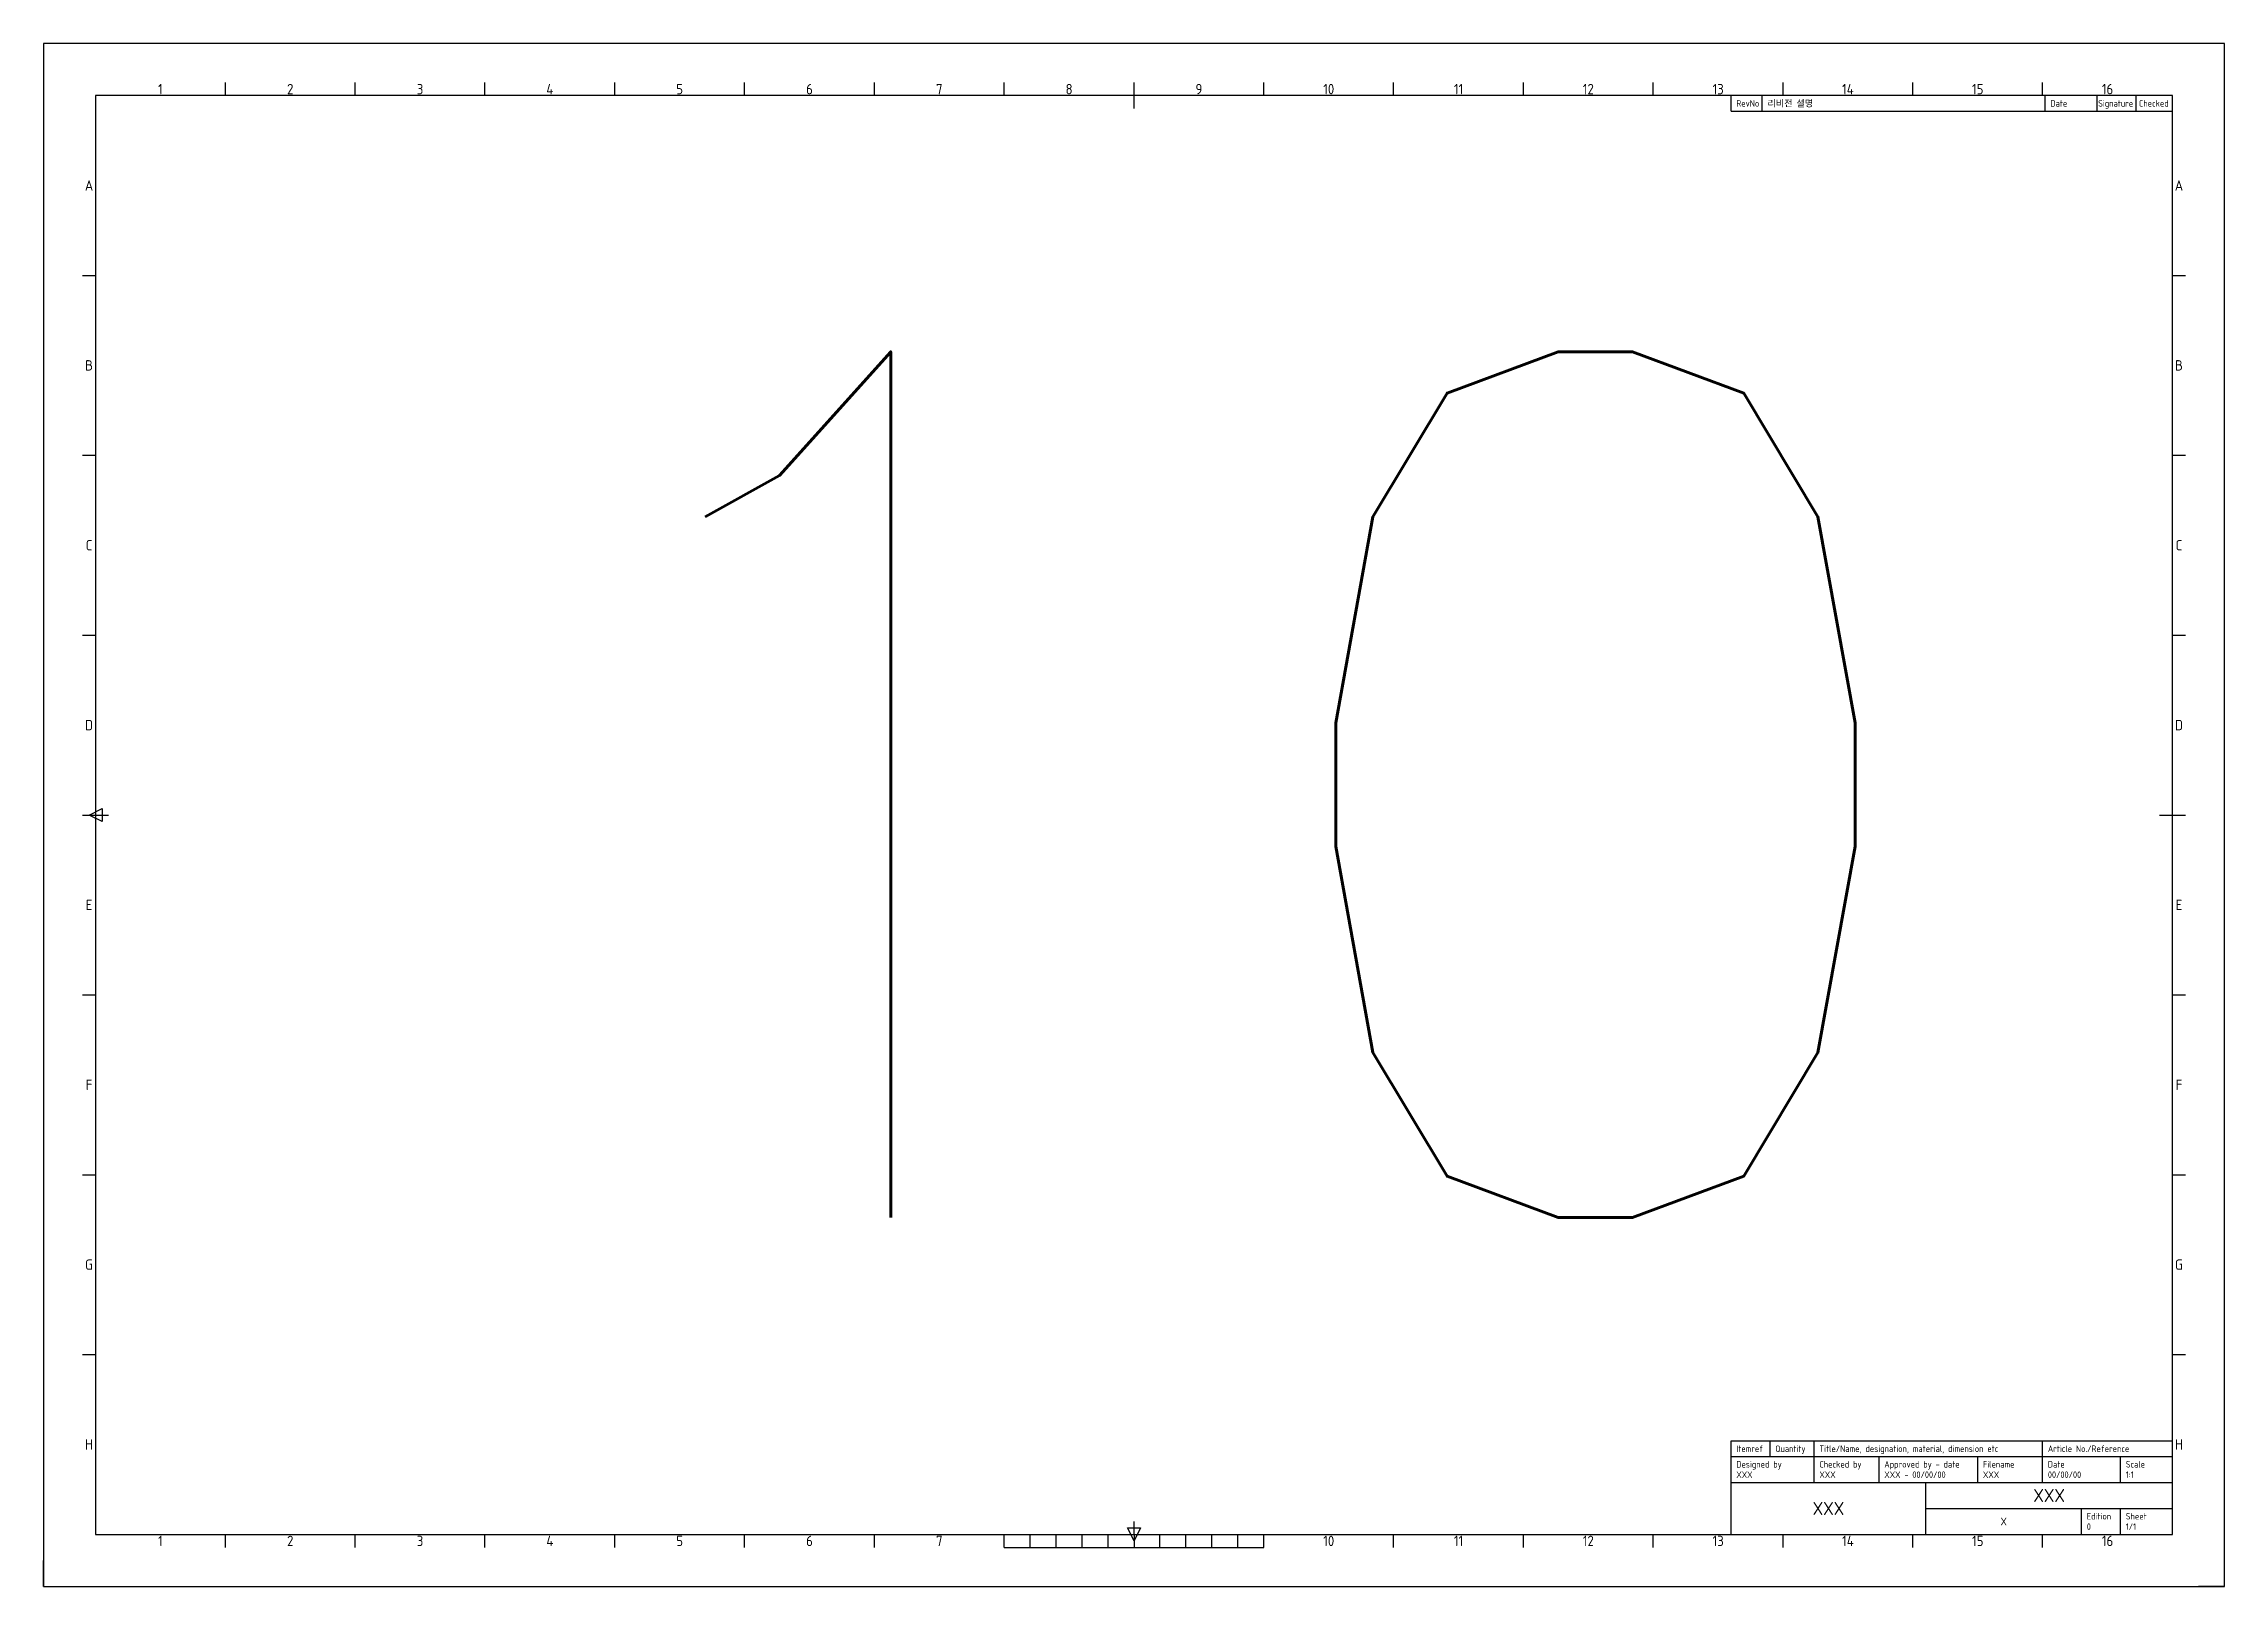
# Model space of a CAD drawing. Header units: millimetres. Extents: x 0 to 253659, y 0 to 59400.
# Drawn here: x 203709 to 228909, y 34988 to 52808 of the extents above; entities that cross this region are included whole.
import ezdxf
from ezdxf.enums import TextEntityAlignment as Align

# ---------------------------------------------------------------- set-up
doc = ezdxf.new("R2010")
doc.units = ezdxf.units.MM
doc.header["$LTSCALE"] = 200
doc.header["$MEASUREMENT"] = 0
doc.layers.get('0').update_dxf_attribs({"linetype": 'CONTINUOUS'})
doc.layers.add('A-벽', color=7, linetype='CONTINUOUS')
doc.layers.add('제목 블록', color=7, linetype='CONTINUOUS')
doc.styles.add('ISO Proportional', font='isocp.shx')
doc.styles.get("Standard").update_dxf_attribs({"font": ''})
doc.styles.get('Standard').set_extended_font_data('Gulim')

msp = doc.modelspace()

# ---------------------------------------------------------------- texts
at = {"layer": 'A-벽', "insert": (208783.179, 49248.442), "char_height": 10000, "attachment_point": 1}
msp.add_mtext_dynamic_manual_height_columns('{\\Fromans.shx|c181;10}', width=367.11901, gutter_width=12.5, heights=[0], dxfattribs=at)

# ---------------------------------------------------------------- blocks, each defined once
blk = doc.blocks.new('ISO A1 제목 블록')
at = {"color": 5}
blk.add_lwpolyline([(0, 0), (840, 0), (840, 594), (0, 594)], close=True, dxfattribs=at)
at = {"layer": '제목 블록'}
for p, q in [((10, 594), (0, 594)), ((0, 594), (0, 584)), ((840, 594), (830, 594)), ((840, 584), (840, 594)), ((820, 574), (20, 574)), ((20, 574), (20, 20)), ((70, 574), (70, 579)), ((120, 574), (120, 579)), ((170, 574), (170, 579)), ((220, 574), (220, 579)), ((270, 574), (270, 579)), ((320, 574), (320, 579)), ((370, 574), (370, 579)), ((420, 569), (420, 579)), ((470, 574), (470, 579)), ((520, 574), (520, 579)), ((570, 574), (570, 579)), ((620, 574), (620, 579)), ((650, 568), (650, 574)), ((662, 568), (662, 574)), ((670, 574), (670, 579)), ((720, 574), (720, 579)), ((770, 574), (770, 579)), ((771, 568), (771, 574)), ((791, 568), (791, 574)), ((806, 568), (806, 574)), ((820, 20), (820, 574)), ((650, 568), (820, 568)), ((15, 504.75), (20, 504.75)), ((820, 504.75), (825, 504.75)), ((15, 435.5), (20, 435.5)), ((820, 435.5), (825, 435.5)), ((15, 366.25), (20, 366.25)), ((820, 366.25), (825, 366.25)), ((15, 297), (25, 297)), ((17.5, 297), (22.5, 299.5)), ((22.5, 294.5), (17.5, 297)), ((22.5, 299.5), (22.5, 294.5)), ((815, 297), (825, 297)), ((15, 227.75), (20, 227.75)), ((820, 227.75), (825, 227.75)), ((15, 158.5), (20, 158.5)), ((820, 158.5), (825, 158.5)), ((15, 89.25), (20, 89.25)), ((820, 89.25), (825, 89.25)), ((650, 56), (820, 56)), ((650, 50), (650, 56)), ((665, 50), (665, 56)), ((682, 50), (682, 56)), ((770, 50), (770, 56)), ((650, 50), (820, 50)), ((650, 20), (650, 50)), ((682, 40), (682, 50)), ((707, 40), (707, 50)), ((745, 40), (745, 50)), ((770, 40), (770, 50)), ((800, 40), (800, 50)), ((650, 40), (820, 40)), ((725, 20), (725, 40)), ((725, 30), (820, 30)), ((785, 20), (785, 30)), ((800, 20), (800, 30)), ((20, 20), (820, 20)), ((70, 15), (70, 20)), ((120, 15), (120, 20)), ((170, 15), (170, 20)), ((220, 15), (220, 20)), ((270, 15), (270, 20)), ((320, 15), (320, 20)), ((370, 15), (370, 20)), ((380, 15), (380, 20)), ((390, 15), (390, 20)), ((400, 15), (400, 20)), ((410, 15), (410, 20)), ((417.5, 22.5), (422.5, 22.5)), ((420, 17.5), (417.5, 22.5)), ((420, 20), (420, 25)), ((422.5, 22.5), (420, 17.5)), ((420, 20), (420, 15)), ((430, 15), (430, 20)), ((440, 15), (440, 20)), ((450, 15), (450, 20)), ((460, 15), (460, 20)), ((470, 15), (470, 20)), ((520, 15), (520, 20)), ((570, 15), (570, 20)), ((620, 15), (620, 20)), ((670, 15), (670, 20)), ((720, 15), (720, 20)), ((770, 15), (770, 20)), ((0, 0), (0, 10)), ((370, 15), (470, 15)), ((840, 0), (840, 10)), ((0, 0), (10, 0)), ((840, 0), (830, 0))]:
    blk.add_line(p, q, dxfattribs=at)
at = {"layer": '제목 블록', "style": 'ISO Proportional'}
for s, p in [('1', (45, 576.5)), ('2', (95, 576.5)), ('3', (145, 576.5)), ('4', (195, 576.5)), ('5', (245, 576.5)), ('6', (295, 576.5)), ('7', (345, 576.5)), ('8', (395, 576.5)), ('9', (445, 576.5)), ('10', (495, 576.5)), ('11', (545, 576.5)), ('12', (595, 576.5)), ('13', (645, 576.5)), ('14', (695, 576.5)), ('15', (745, 576.5)), ('16', (795, 576.5)), ('A', (17.5, 539.375)), ('A', (822.5, 539.375)), ('B', (17.5, 470.125)), ('B', (822.5, 470.125)), ('C', (17.5, 400.875)), ('C', (822.5, 400.875)), ('D', (17.5, 331.625)), ('D', (822.5, 331.625)), ('E', (17.5, 262.375)), ('E', (822.5, 262.375)), ('F', (17.5, 193.125)), ('F', (822.5, 193.125)), ('G', (17.5, 123.875)), ('G', (822.5, 123.875)), ('H', (17.5, 54.625)), ('H', (822.5, 54.625)), ('1', (45, 17.5)), ('2', (95, 17.5)), ('3', (145, 17.5)), ('4', (195, 17.5)), ('5', (245, 17.5)), ('6', (295, 17.5)), ('7', (345, 17.5)), ('10', (495, 17.5)), ('11', (545, 17.5)), ('12', (595, 17.5)), ('13', (645, 17.5)), ('14', (695, 17.5)), ('15', (745, 17.5)), ('16', (795, 17.5))]:
    blk.add_text(s, height=4, dxfattribs=at).set_placement(p, align=Align.MIDDLE)
for s, p in [('RevNo', (652, 571)), ('리비전 설명', (664, 571)), ('Date', (773, 571)), ('Signature', (791.361, 571)), ('Checked', (807.083, 571)), ('Itemref', (652, 53)), ('Quantity', (667, 53)), ('Title/Name, designation, material, dimension etc', (684, 53)), ('Article No./Reference', (772, 53)), ('Designed by', (652, 47)), ('Checked by', (684, 47)), ('Approved by - date', (709, 47)), ('Filename', (747, 47)), ('Date', (772, 47)), ('Scale', (802, 47)), ('Edition', (787, 27)), ('Sheet', (802, 27))]:
    blk.add_text(s, height=2.5, dxfattribs=at).set_placement(p, align=Align.MIDDLE_LEFT)
at = {"layer": '제목 블록', "style": 'ISO Proportional', "flags": 8}
for tag, p in [('DESIGNED_BY', (652, 43)), ('CHECKED_BY', (684, 43)), ('APPROVED_BY_DATE', (709, 43)), ('FILENAME', (747, 43)), ('DATE', (772, 43)), ('SCALE', (802, 43)), ('EDITION', (787, 23)), ('SHEET', (802, 23))]:
    blk.add_attdef(tag, text='', height=2.5, dxfattribs=at).set_placement(p, align=Align.MIDDLE_LEFT)
for tag, height, p in [('TITLE', 5, (772.5, 35)), ('OWNER', 5, (687.5, 30)), ('DRAWING_NUMBER', 3, (755, 25))]:
    blk.add_attdef(tag, text='', height=height, dxfattribs=at).set_placement(p, align=Align.MIDDLE)

# ---------------------------------------------------------------- block references
at = {"layer": '제목 블록'}
ref = msp.add_blockref('ISO A1 제목 블록', (203708.578, 34987.854), dxfattribs=dict(at, xscale=30, yscale=30, zscale=30))
ref.add_attrib('CHECKED_BY', 'XXX', dxfattribs={"height": 75, "style": 'ISO Proportional'}).set_placement((224228.578, 36277.854), align=Align.MIDDLE_LEFT)
ref.add_attrib('OWNER', 'XXX', dxfattribs={"height": 150, "style": 'ISO Proportional'}).set_placement((224333.578, 35887.854), align=Align.MIDDLE)
ref.add_attrib('DESIGNED_BY', 'XXX', dxfattribs={"height": 75, "style": 'ISO Proportional'}).set_placement((223268.578, 36277.854), align=Align.MIDDLE_LEFT)
ref.add_attrib('FILENAME', 'XXX', dxfattribs={"height": 75, "style": 'ISO Proportional'}).set_placement((226118.578, 36277.854), align=Align.MIDDLE_LEFT)
ref.add_attrib('DRAWING_NUMBER', 'X', dxfattribs={"height": 90, "style": 'ISO Proportional'}).set_placement((226358.578, 35737.854), align=Align.MIDDLE)
ref.add_attrib('APPROVED_BY_DATE', 'XXX - 00/00/00', dxfattribs={"height": 75, "style": 'ISO Proportional'}).set_placement((224978.578, 36277.854), align=Align.MIDDLE_LEFT)
ref.add_attrib('TITLE', 'XXX', dxfattribs={"height": 150, "style": 'ISO Proportional'}).set_placement((226883.578, 36037.854), align=Align.MIDDLE)
ref.add_attrib('DATE', '00/00/00', dxfattribs={"height": 75, "style": 'ISO Proportional'}).set_placement((226868.578, 36277.854), align=Align.MIDDLE_LEFT)
ref.add_attrib('EDITION', '0', dxfattribs={"height": 75, "style": 'ISO Proportional'}).set_placement((227318.578, 35677.854), align=Align.MIDDLE_LEFT)
ref.add_attrib('SHEET', '1/1', dxfattribs={"height": 75, "style": 'ISO Proportional'}).set_placement((227768.578, 35677.854), align=Align.MIDDLE_LEFT)
ref.add_attrib('SCALE', '1:1', dxfattribs={"height": 75, "style": 'ISO Proportional'}).set_placement((227768.578, 36277.854), align=Align.MIDDLE_LEFT)

msp.set_redraw_order([(e.dxf.handle, doc.entitydb.next_handle()) for e in msp.query("TEXT MTEXT ATTDEF DIMENSION ARC_DIMENSION")])  # texts and dimensions are drawn at this point

doc.saveas('drawing.dxf')
